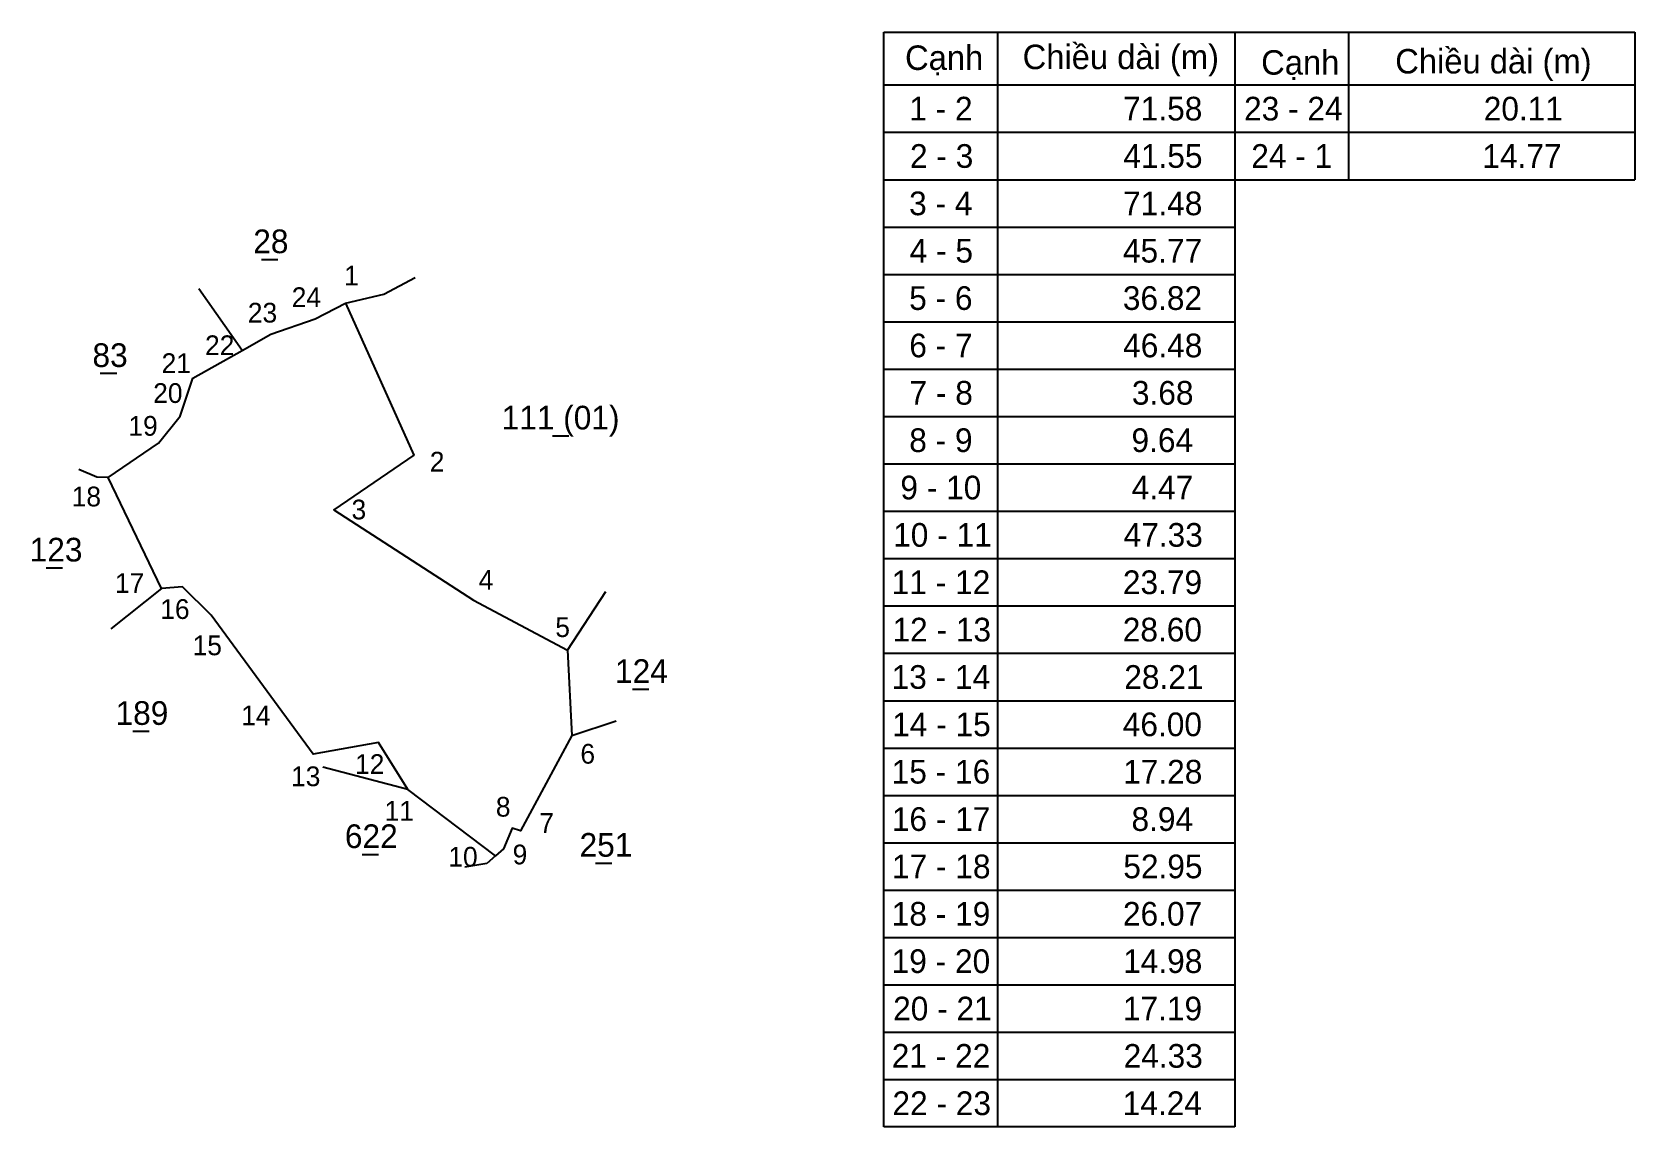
# Model space of a CAD drawing. Extents: x 541880 to 548270, y 1837258 to 1838299.
# Drawn here: x 541880 to 542569, y 1837509 to 1837980 of the extents above; entities that cross this region are included whole.
import ezdxf

# ---------------------------------------------------------------- set-up
doc = ezdxf.new("R2010")
doc.units = 0
doc.layers.add('Level 8', color=7, linetype='Continuous')

msp = doc.modelspace()

# ---------------------------------------------------------------- texts
at = {"layer": 'Level 8'}
for s, height, p in [('Cạnh', 10.516, (542255.18, 1837963.24)), ('Chiều dài (m)', 10.5163, (542305.73, 1837963.58)), ('Cạnh', 10.516, (542408.28, 1837961.2)), ('Chiều dài (m)', 10.5163, (542465.91, 1837961.71)), ('1 - 2', 10.177, (542256.97, 1837941.51)), ('71.58', 10.177, (542348.94, 1837941.51)), ('23 - 24', 10.177, (542400.92, 1837941.51)), ('20.11', 10.177, (542503.96, 1837941.51)), ('2 - 3', 10.177, (542257.29, 1837921.16)), ('41.55', 10.177, (542349.01, 1837921.16)), ('24 - 1', 10.177, (542404.02, 1837921.16)), ('14.77', 10.177, (542503.37, 1837921.16)), ('3 - 4', 10.177, (542256.92, 1837900.8)), ('71.48', 10.177, (542348.94, 1837900.8)), ('28', 10.177, (541974.97, 1837884.48)), ('4 - 5', 10.177, (542257.16, 1837880.45)), ('45.77', 10.177, (542348.85, 1837880.45)), ('1', 8.48, (542014.04, 1837870.63)), ('24', 8.481, (541991.5, 1837861.33)), ('5 - 6', 10.177, (542256.95, 1837860.1)), ('36.82', 10.177, (542348.82, 1837860.1)), ('23', 8.481, (541972.63, 1837854.67)), ('83', 10.177, (541905.84, 1837835.57)), ('22', 8.481, (541954.24, 1837840.67)), ('6 - 7', 10.177, (542257, 1837839.74)), ('46.48', 10.177, (542348.94, 1837839.74)), ('21', 8.481, (541935.57, 1837832.98)), ('20', 8.481, (541931.94, 1837820.12)), ('7 - 8', 10.177, (542257.09, 1837819.39)), ('3.68', 10.177, (542352.7, 1837819.39)), ('111 (01)', 10.177, (542081.74, 1837808.73)), ('19', 8.481, (541921.29, 1837806.04)), ('8 - 9', 10.177, (542256.98, 1837799.03)), ('9.64', 10.177, (542352.53, 1837799.03)), ('2', 8.48, (542050.85, 1837790.65)), ('18', 8.481, (541896.9, 1837775.67)), ('9 - 10', 10.177, (542253.17, 1837778.68)), ('4.47', 10.177, (542352.61, 1837778.68)), ('3', 8.48, (542017.21, 1837770.08)), ('123', 10.177, (541878.83, 1837751.99)), ('10 - 11', 10.177, (542250.07, 1837758.33)), ('47.33', 10.177, (542349.14, 1837758.33)), ('17', 8.481, (541915.5, 1837738.46)), ('4', 8.48, (542071.88, 1837739.88)), ('11 - 12', 10.177, (542249.46, 1837737.97)), ('23.79', 10.177, (542348.83, 1837737.97)), ('16', 8.481, (541934.98, 1837727.29)), ('5', 8.48, (542104.82, 1837719.52)), ('12 - 13', 10.177, (542249.77, 1837717.62)), ('28.60', 10.177, (542348.78, 1837717.62)), ('15', 8.481, (541948.89, 1837711.7)), ('124', 10.177, (542130.49, 1837699.79)), ('13 - 14', 10.177, (542249.4, 1837697.26)), ('28.21', 10.177, (542349.43, 1837697.26)), ('189', 10.177, (541915.76, 1837681.77)), ('14', 8.481, (541969.79, 1837681.61)), ('14 - 15', 10.177, (542249.64, 1837676.91)), ('46.00', 10.177, (542348.78, 1837676.91)), ('6', 8.48, (542115.61, 1837665.11)), ('12', 8.481, (542018.72, 1837660.68)), ('15 - 16', 10.177, (542249.43, 1837656.55)), ('17.28', 10.177, (542348.94, 1837656.55)), ('13', 8.481, (541991.21, 1837655.43)), ('11', 8.481, (542031.42, 1837640.58)), ('8', 8.48, (542079.26, 1837642.35)), ('16 - 17', 10.177, (542249.48, 1837636.2)), ('8.94', 10.177, (542352.53, 1837636.2)), ('622', 10.177, (542014.36, 1837628.84)), ('7', 8.48, (542097.95, 1837635.37)), ('251', 10.177, (542115.25, 1837625.11)), ('10', 8.481, (542058.82, 1837620.85)), ('9', 8.48, (542086.47, 1837621.83)), ('17 - 18', 10.177, (542249.57, 1837615.85)), ('52.95', 10.177, (542349.01, 1837615.85)), ('18 - 19', 10.177, (542249.46, 1837595.49)), ('26.07', 10.177, (542348.85, 1837595.49)), ('19 - 20', 10.177, (542249.41, 1837575.14)), ('14.98', 10.177, (542348.94, 1837575.14)), ('20 - 21', 10.177, (542250.07, 1837554.78)), ('17.19', 10.177, (542348.83, 1837554.78)), ('21 - 22', 10.177, (542249.46, 1837534.43)), ('24.33', 10.177, (542349.14, 1837534.43)), ('22 - 23', 10.177, (542249.77, 1837514.08)), ('14.24', 10.177, (542348.77, 1837514.08))]:
    msp.add_text(s, height=height, dxfattribs=at).set_placement(p)

# ---------------------------------------------------------------- linework, layer by layer
at = {"layer": 'Level 8'}
for p, q in [((542246.01, 1837979.51), (542568.97, 1837979.51)), ((542246.01, 1837508.99), (542246.01, 1837979.51)), ((542294.86, 1837979.51), (542294.86, 1837508.99)), ((542396.97, 1837979.51), (542396.97, 1837508.99)), ((542445.82, 1837979.51), (542445.82, 1837916.07)), ((542568.97, 1837979.51), (542568.97, 1837916.07)), ((542246.01, 1837956.78), (542396.97, 1837956.78)), ((542396.97, 1837956.78), (542568.97, 1837956.78)), ((542246.01, 1837936.42), (542396.97, 1837936.42)), ((542396.97, 1837936.42), (542568.97, 1837936.42)), ((542246.01, 1837916.07), (542396.97, 1837916.07)), ((542396.97, 1837916.07), (542568.97, 1837916.07)), ((542246.01, 1837895.72), (542396.97, 1837895.72)), ((541978.54, 1837881.77), (541985.57, 1837881.77)), ((542031.1, 1837866.83), (542044.62, 1837874.06)), ((542246.01, 1837875.36), (542396.97, 1837875.36)), ((541970.16, 1837842.63), (541951.64, 1837869.21)), ((542014.69, 1837862.98), (542031.1, 1837866.83)), ((542246.01, 1837855.01), (542396.97, 1837855.01)), ((541909.22, 1837832.85), (541916.25, 1837832.85)), ((542246.01, 1837834.65), (542396.97, 1837834.65)), ((542246.01, 1837814.3), (542396.97, 1837814.3)), ((542103.6, 1837806.02), (542110.63, 1837806.02)), ((541907.72, 1837788.24), (541899.98, 1837791.55)), ((542246.01, 1837793.95), (542396.97, 1837793.95)), ((541912.61, 1837788.13), (541907.72, 1837788.24)), ((542246.01, 1837773.59), (542396.97, 1837773.59)), ((541885.97, 1837749.27), (541893, 1837749.27)), ((542246.01, 1837753.24), (542396.97, 1837753.24)), ((541935.59, 1837740.43), (541913.8, 1837723.09)), ((542110.08, 1837713.91), (542126.54, 1837739.14)), ((542246.01, 1837732.88), (542396.97, 1837732.88)), ((542246.01, 1837712.53), (542396.97, 1837712.53)), ((542138, 1837697.08), (542145.02, 1837697.08)), ((542246.01, 1837692.17), (542396.97, 1837692.17)), ((542111.95, 1837677.14), (542131.01, 1837683.54)), ((541923.2, 1837679.06), (541930.23, 1837679.06)), ((542246.01, 1837671.82), (542396.97, 1837671.82)), ((542041.36, 1837653.97), (542004.88, 1837663.66)), ((542246.01, 1837651.47), (542396.97, 1837651.47)), ((542021.81, 1837626.13), (542028.84, 1837626.13)), ((542079.18, 1837625.51), (542075.45, 1837622.19)), ((542246.01, 1837631.11), (542396.97, 1837631.11)), ((542075.45, 1837622.19), (542065.93, 1837620.55)), ((542075.45, 1837622.19), (542075.45, 1837622.19)), ((542122.1, 1837622.39), (542129.12, 1837622.39)), ((542246.01, 1837610.76), (542396.97, 1837610.76)), ((542246.01, 1837590.4), (542396.97, 1837590.4)), ((542246.01, 1837570.05), (542396.97, 1837570.05)), ((542246.01, 1837549.69), (542396.97, 1837549.69)), ((542246.01, 1837529.34), (542396.97, 1837529.34)), ((542396.97, 1837508.99), (542246.01, 1837508.99))]:
    msp.add_line(p, q, dxfattribs=at)
msp.add_lwpolyline([(541982.56, 1837849.63), (542001.56, 1837856.22), (542014.69, 1837862.98), (542043.93, 1837797.65), (542009.64, 1837774.19), (542069.64, 1837735.34), (542110.08, 1837713.91), (542111.95, 1837677.14), (542089.83, 1837636.27), (542086.31, 1837637.35), (542082.51, 1837628.49), (542079.18, 1837625.51), (542041.36, 1837653.97), (542028.87, 1837674.22), (542000.73, 1837669.12), (541984.04, 1837691.87), (541956.84, 1837728.97), (541944.51, 1837741.08), (541935.59, 1837740.43), (541912.61, 1837788.13), (541934.17, 1837802.78), (541943.61, 1837814.41), (541948.93, 1837830.76), (541970.16, 1837842.63)], close=True, dxfattribs=at)

msp.set_redraw_order([(e.dxf.handle, doc.entitydb.next_handle()) for e in msp.query("TEXT MTEXT ATTDEF DIMENSION ARC_DIMENSION")])  # texts and dimensions are drawn at this point

doc.saveas('drawing.dxf')
